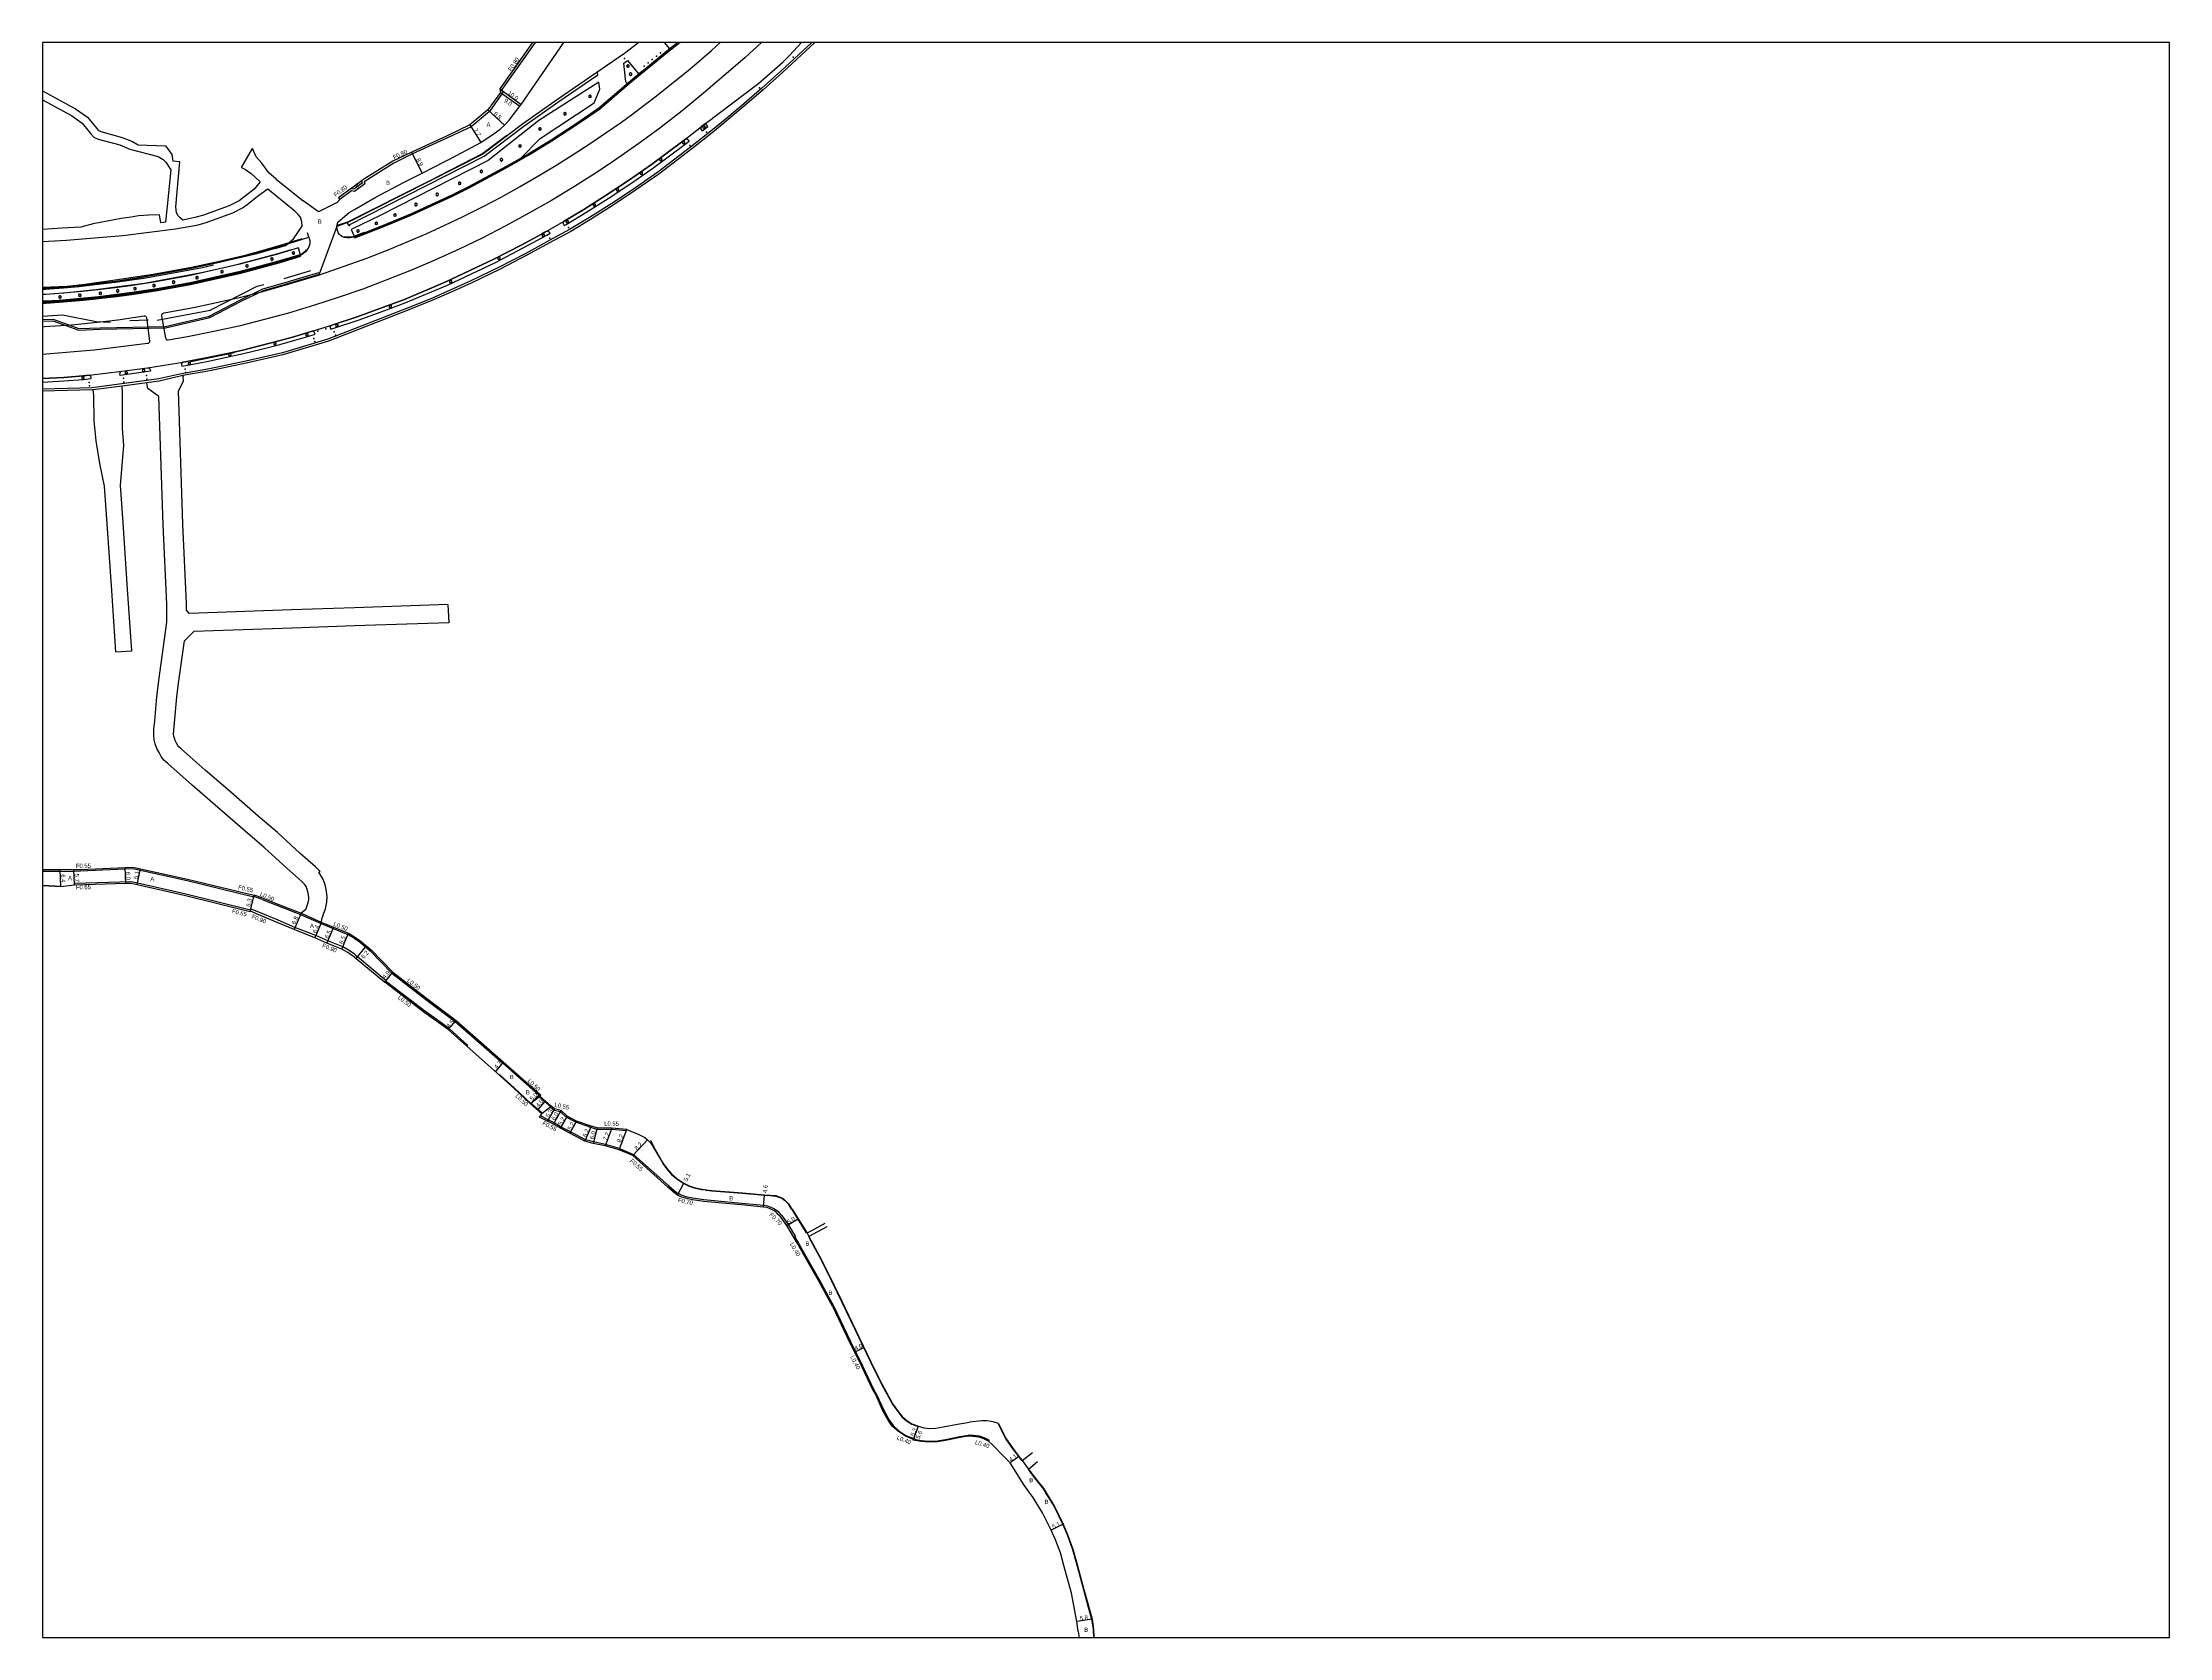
# Model space of a CAD drawing. Header units: metres. Extents: x -18400 to -16000, y -119400 to -117000.
# Drawn here: x -16800 to -16000, y -118200 to -117600 of the extents above; entities that cross this region are included whole.
import ezdxf

# ---------------------------------------------------------------- set-up
doc = ezdxf.new("R2010")
doc.units = ezdxf.units.M
doc.header["$LTSCALE"] = 2.5
for name, color, linetype in [('側溝・桝', 7, 'Continuous'), ('図郭', 7, 'Continuous'), ('幅員', 7, 'Continuous'), ('植栽', 7, 'Continuous'), ('歩道・分離帯・安全施設', 7, 'Continuous'), ('舗装', 7, 'Continuous'), ('道路', 7, 'Continuous')]:
    doc.layers.add(name, color=color, linetype=linetype)
doc.styles.get("Standard").update_dxf_attribs({"font": ''})
doc.styles.get('Standard').set_extended_font_data('@MS PGothic')

# ---------------------------------------------------------------- blocks, each defined once
blk = doc.blocks.new('223900')
for centre, start, end in [((-0.57735, 0.333333), 30, 270), ((-0.57735, -0.333333), 90, 330), ((0, 0.666667), 330, 210), ((0.57735, 0.333333), 270, 150), ((0.57735, -0.333333), 210, 90), ((0, -0.666667), 150, 30)]:
    blk.add_arc(centre, 0.333333, start, end)

msp = doc.modelspace()

# ---------------------------------------------------------------- linework, layer by layer
at = {"layer": '側溝・桝'}
for points in [[(-16510.7, -117600), (-16522.26, -117610.73), (-16529.48, -117617.15), (-16537.08, -117623.76), (-16542.67, -117628.4), (-16548.69, -117633.4), (-16556.27, -117639.36), (-16568.63, -117648.82), (-16577.38, -117654.87), (-16585.86, -117660.53), (-16594.33, -117665.88), (-16601.75, -117670.34), (-16608.03, -117673.71), (-16618.25, -117679.33), (-16628.53, -117684.63), (-16639.18, -117689.78), (-16646.69, -117693.22), (-16653.9, -117696.36), (-16662.47, -117699.85), (-16692.75, -117711.58), (-16709.8, -117716.67), (-16723.53, -117719.82), (-16737.17, -117722.7), (-16748.41, -117724.71), (-16756.25, -117726.57), (-16781.3, -117729.89), (-16800, -117730.38)], [(-16614.69, -117600), (-16627.19, -117617.62), (-16626.94, -117618.92), (-16631.93, -117625.89), (-16638.79, -117631.69), (-16647.48, -117635.77), (-16660.8, -117641.93), (-16667.92, -117645.34), (-16679.06, -117652.37), (-16678.83, -117653.17), (-16682.69, -117656.02), (-16683.78, -117655.83), (-16688.15, -117659.05)], [(-16682.64, -117673.12), (-16682.49, -117673.49), (-16671.67, -117669.25), (-16661.38, -117664.94), (-16645.84, -117657.76), (-16639.55, -117654.62), (-16625.39, -117647.04), (-16617.19, -117642.31), (-16608.49, -117637.03), (-16599.01, -117630.89), (-16590.55, -117625.04), (-16579.38, -117615.45), (-16564.98, -117603.61), (-16560.34, -117600)], [(-16685.37, -117667.8), (-16684.92, -117668.69), (-16633.84, -117642.75), (-16618.95, -117631.49), (-16605.76, -117622.19), (-16591.08, -117612.13), (-16591.21, -117611.1)], [(-16679.98, -117652.03), (-16679.75, -117652.85), (-16682.89, -117655.17), (-16683.98, -117654.98)], [(-16800, -117698.14), (-16798.79, -117698.07), (-16793.64, -117697.71), (-16784.62, -117696.96), (-16778.84, -117696.34), (-16772.24, -117695.54), (-16766.39, -117694.76), (-16756.76, -117693.27), (-16744.33, -117690.99), (-16725.46, -117686.76), (-16711.01, -117682.85), (-16702.81, -117680.36), (-16702.92, -117680.01)], [(-16737.06, -117703.49), (-16737.27, -117702.92), (-16725.57, -117696.76), (-16717.09, -117692.67), (-16708.78, -117690.32), (-16696.1, -117686.56), (-16695.92, -117687.13)], [(-16800, -117704.25), (-16796.05, -117704.09), (-16786.33, -117707.63), (-16778.37, -117707.32), (-16753.86, -117706.82), (-16737.25, -117702.97)], [(-16747.19, -117725.31), (-16748.24, -117725.5), (-16756.12, -117727.36), (-16760.79, -117727.98)], [(-16770.11, -117729.22), (-16781.01, -117730.67)], [(-16800, -117911.78), (-16793.4, -117911.77), (-16788.2, -117911.84)], [(-16788.2, -117911.84), (-16788.2, -117911.69), (-16788.22, -117911.14)], [(-16788.2, -117911.69), (-16785.67, -117911.6), (-16766.29, -117910.73), (-16764.96, -117910.96), (-16745.64, -117915.26), (-16720.54, -117921.33)], [(-16788.02, -117916.84), (-16788.04, -117916.19), (-16766.65, -117915.59), (-16764.3, -117916.12), (-16746.59, -117920.15), (-16721.76, -117926.28)], [(-16721.76, -117926.28), (-16721.92, -117926.91)], [(-16721.71, -117926.04), (-16721.76, -117926.28)], [(-16705.07, -117932.88), (-16711.36, -117930.2), (-16719.23, -117926.89), (-16720.93, -117926.22), (-16721.71, -117926.04)], [(-16720.41, -117920.8), (-16720.53, -117921.29), (-16720.54, -117921.33)], [(-16717.33, -117922.38), (-16720.53, -117921.29)], [(-16717.33, -117922.38), (-16709.37, -117925.48), (-16702.93, -117927.98)], [(-16702.93, -117927.98), (-16695.26, -117931.36), (-16690.7, -117933.27), (-16685.18, -117935.5), (-16682.97, -117936.85)], [(-16702.76, -117927.51), (-16702.73, -117927.52), (-16695.18, -117930.85)], [(-16682.7, -117942.97), (-16684.72, -117941.52), (-16687.1, -117940.23), (-16692.67, -117937.97), (-16697.26, -117935.94)], [(-16682.97, -117936.85), (-16682.7, -117937.03)], [(-16682.7, -117937.03), (-16681.09, -117938.09), (-16679.54, -117939.3), (-16676.75, -117941.73), (-16668.59, -117950.05)], [(-16682.7, -117942.97), (-16682.15, -117943.39), (-16681.53, -117943.86), (-16670.75, -117952.81), (-16670.99, -117953.13), (-16671.3, -117953.52)], [(-16668.59, -117950.05), (-16654.3, -117961.17), (-16644.79, -117968.28), (-16644.79, -117968.29), (-16626.91, -117983.95), (-16613.32, -117995.96), (-16612.87, -117996.36)], [(-16640.32, -117977.67), (-16639.98, -117977.29), (-16647.05, -117970.95), (-16656.33, -117964.32), (-16670.99, -117953.13)], [(-16616.07, -117998.87), (-16616.28, -117999.09)], [(-16609.77, -118005.31), (-16612.73, -118003.77)], [(-16583, -118016.06), (-16588.23, -118014.58), (-16592.76, -118013.59), (-16595.77, -118012.83), (-16601.38, -118009.82), (-16604.89, -118007.97), (-16607.6, -118006.43), (-16609.77, -118005.31)], [(-16608.96, -118000.63), (-16608.69, -118000.16)], [(-16591.49, -118008.85), (-16593.78, -118008.14), (-16599.44, -118006.21), (-16603.06, -118004.3), (-16605.16, -118002.21), (-16607.62, -118001.7), (-16608.96, -118000.63)], [(-16580.48, -118009.45), (-16585.86, -118008.92), (-16591.49, -118008.85)], [(-16580.48, -118009.45), (-16580.28, -118008.91)], [(-16583, -118016.06), (-16577.72, -118018.27), (-16564.43, -118030.14), (-16562.47, -118031.91), (-16560.9, -118033.06)], [(-16560.9, -118033.06), (-16561.16, -118033.55)], [(-16560.83, -118032.93), (-16560.9, -118033.06)], [(-16560.83, -118032.93), (-16559.59, -118033.56), (-16558.02, -118034.08), (-16555.35, -118034.65), (-16551.21, -118035.27), (-16537.11, -118036.61), (-16528.74, -118037.39), (-16527.31, -118037.6), (-16526.02, -118038.08), (-16524.64, -118038.73), (-16523.55, -118039.52), (-16522.66, -118040.47), (-16522.01, -118041.13), (-16519.52, -118044.7)], [(-16519.52, -118044.7), (-16516.74, -118049.29), (-16517, -118049.44), (-16517.34, -118049.65)], [(-16517, -118049.44), (-16515.67, -118051.63), (-16511.81, -118058.53), (-16507.79, -118065.54), (-16502.43, -118075.49)], [(-16502.43, -118075.49), (-16496.11, -118088.69), (-16491.64, -118097.83), (-16487.43, -118106.53), (-16486.14, -118108.85)], [(-16486.14, -118108.85), (-16483.58, -118114.55), (-16481.63, -118118), (-16480.08, -118120.27), (-16477.86, -118122.21), (-16475.23, -118123.96), (-16472.31, -118125.1), (-16471.92, -118125.26), (-16471.99, -118125.45), (-16469.35, -118125.86), (-16466.47, -118126.16), (-16463.43, -118125.99), (-16460.41, -118125.51), (-16454.98, -118124.43), (-16451.9, -118123.92)], [(-16443.97, -118125.8), (-16445.84, -118124.87), (-16447.62, -118124.32), (-16448.86, -118124.11), (-16450.01, -118123.98), (-16451.9, -118123.92)], [(-16443.97, -118125.8), (-16444.2, -118126.13)]]:
    msp.add_lwpolyline(points, dxfattribs=at)
at = {"layer": '側溝・桝', "flags": 128}
msp.add_lwpolyline([(-16697.26, -117935.94), (-16705.07, -117932.88)], dxfattribs=at)
at = {"layer": '図郭'}
msp.add_lwpolyline([(-16800, -118200), (-16000, -118200), (-16000, -117600), (-16800, -117600)], close=True, dxfattribs=at)
at = {"layer": '幅員'}
for points in [[(-16628.04, -117617.44), (-16619.92, -117623.28)], [(-16627.79, -117618.74), (-16620.48, -117623.98)], [(-16639.22, -117631.01), (-16635.19, -117637.56)], [(-16632.53, -117625.35), (-16626.26, -117631.09)], [(-16657.17, -117649.17), (-16661.14, -117641.21)], [(-16793.16, -117917.47), (-16793.39, -117911.07)], [(-16788.02, -117916.84), (-16788.23, -117911.14)], [(-16768.7, -117916.3), (-16768.96, -117910.3)], [(-16764.44, -117916.76), (-16763.12, -117910.8)], [(-16721.92, -117926.91), (-16720.41, -117920.8)], [(-16702.76, -117927.51), (-16705.41, -117933.71)], [(-16695.08, -117930.89), (-16697.61, -117936.77)], [(-16690.51, -117932.81), (-16693.02, -117938.8)], [(-16687.48, -117941.04), (-16684.95, -117935.06)], [(-16682.09, -117944.57), (-16678.14, -117939.86)], [(-16671.3, -117953.52), (-16668.26, -117949.67)], [(-16644.46, -117967.9), (-16647.37, -117971.34)], [(-16629.57, -117987.2), (-16626.57, -117983.59)], [(-16616.41, -117999.24), (-16612.99, -117995.59)], [(-16611.03, -117998.37), (-16613.67, -118001.37)], [(-16607.42, -118001.18), (-16610.05, -118005.78)], [(-16607.86, -118006.92), (-16604.89, -118001.7)], [(-16602.73, -118003.85), (-16605.16, -118008.45)], [(-16599.21, -118005.71), (-16601.64, -118010.31)], [(-16593.62, -118007.61), (-16595.97, -118013.35)], [(-16591.4, -118008.31), (-16592.88, -118014.12)], [(-16585.83, -118008.37), (-16588.37, -118015.11)], [(-16583.15, -118016.59), (-16580.28, -118008.91)], [(-16572.41, -118012.77), (-16578.02, -118018.75)], [(-16561.16, -118033.55), (-16558.76, -118029.05)], [(-16528.82, -118038.09), (-16528.39, -118033.51)], [(-16520.11, -118045.07), (-16515.82, -118042.5)], [(-16494.63, -118092.62), (-16491.04, -118090.86)], [(-16472.55, -118125.76), (-16470.5, -118120.55)], [(-16472.44, -118125.49), (-16470.5, -118120.55)], [(-16432.79, -118131.87), (-16436.09, -118134.3)], [(-16416.07, -118157.39), (-16420.63, -118159.67)], [(-16405.26, -118193.07), (-16411, -118193.94)]]:
    msp.add_lwpolyline(points, dxfattribs=at)
at = {"layer": '植栽'}
for points in [[(-16561, -117600), (-16564.1, -117602.42), (-16566.12, -117600)], [(-16691.5, -117706.42), (-16690.81, -117706.21), (-16681.69, -117703.17), (-16671.78, -117699.61), (-16663.89, -117696.61), (-16648.27, -117690.04), (-16630.26, -117681.52), (-16620.03, -117676.25), (-16612.31, -117672.06), (-16611.03, -117671.34)], [(-16800, -117697.78), (-16798.83, -117697.72), (-16793.69, -117697.35), (-16784.68, -117696.6), (-16778.91, -117695.99), (-16772.31, -117695.19), (-16766.47, -117694.41), (-16756.85, -117692.92), (-16744.44, -117690.64), (-16725.6, -117686.42), (-16711.17, -117682.51), (-16702.92, -117680.01), (-16703.77, -117677.2)], [(-16703.77, -117677.2), (-16711.98, -117679.69), (-16726.31, -117683.56), (-16745.03, -117687.76), (-16757.34, -117690.02), (-16766.89, -117691.5), (-16772.69, -117692.27), (-16779.24, -117693.07), (-16784.95, -117693.67), (-16793.92, -117694.42), (-16799.01, -117694.78), (-16800, -117694.83)], [(-16800, -117727.8), (-16791.93, -117727.3), (-16784.57, -117726.72), (-16781.68, -117726.37), (-16781.73, -117725.83), (-16781.82, -117725.66), (-16781.93, -117725.49), (-16782.09, -117725.33), (-16782.26, -117725.21), (-16782.5, -117725.1)], [(-16782.5, -117725.1), (-16784.7, -117725.37), (-16792.03, -117725.95), (-16800, -117726.44)]]:
    msp.add_lwpolyline(points, dxfattribs=at)
for points in [[(-16579.77, -117615.22), (-16579.96, -117615.27), (-16580.18, -117615.25), (-16580.42, -117615.09), (-16580.59, -117614.84), (-16580.66, -117614.39), (-16580.71, -117613.81), (-16581.31, -117607.79), (-16579.98, -117606.72), (-16575.73, -117611.93), (-16579.63, -117615.15)], [(-16672.96, -117665.09), (-16683.96, -117670.34), (-16682.64, -117673.12), (-16671.82, -117668.88), (-16661.54, -117664.58), (-16646.01, -117657.39), (-16639.74, -117654.26), (-16625.58, -117646.69), (-16620.18, -117643.58), (-16612.88, -117636.07), (-16592.48, -117622.72), (-16590.4, -117617.56), (-16590.74, -117614.85), (-16613.3, -117629.35), (-16632.37, -117644.38)], [(-16552.09, -117631.53), (-16552.17, -117631.61), (-16552.23, -117631.68), (-16552.29, -117631.76), (-16552.35, -117631.87), (-16552.4, -117631.98), (-16552.43, -117632.1), (-16552.45, -117632.23), (-16552.45, -117632.35), (-16552.43, -117632.49), (-16552.4, -117632.61), (-16552.33, -117632.77), (-16551.94, -117633.28), (-16549.7, -117631.55), (-16550.65, -117630.43)], [(-16603.75, -117668.85), (-16603.03, -117668.45), (-16595.65, -117664), (-16587.23, -117658.68), (-16578.78, -117653.05), (-16570.07, -117647.03), (-16558.3, -117638.22), (-16556.77, -117637.05), (-16556.98, -117636.76), (-16557.15, -117636.6), (-16557.31, -117636.49), (-16557.42, -117636.44), (-16557.54, -117636.39), (-16557.71, -117636.34), (-16557.88, -117636.32), (-16558.04, -117636.32), (-16558.22, -117636.33), (-16559.17, -117637.07), (-16570.91, -117645.86), (-16579.59, -117651.86), (-16588.01, -117657.48), (-16596.41, -117662.77), (-16603.76, -117667.2), (-16604.08, -117667.39), (-16604.13, -117667.51), (-16604.17, -117667.63), (-16604.19, -117667.76), (-16604.19, -117667.92), (-16604.17, -117668.08), (-16604.13, -117668.22), (-16604.06, -117668.36)], [(-16690.41, -117707.47), (-16681.25, -117704.42), (-16671.31, -117700.86), (-16663.4, -117697.84), (-16647.73, -117691.26), (-16629.67, -117682.71), (-16619.41, -117677.42), (-16611.66, -117673.22), (-16610.38, -117672.49), (-16609.11, -117671.77), (-16609.38, -117671.38), (-16609.49, -117671.27), (-16609.6, -117671.19), (-16609.72, -117671.12), (-16609.85, -117671.06), (-16609.98, -117671.01), (-16610.11, -117670.98), (-16610.25, -117670.96), (-16610.35, -117670.95), (-16611.03, -117671.34), (-16612.31, -117672.06), (-16620.03, -117676.25), (-16630.26, -117681.52), (-16648.27, -117690.04), (-16663.89, -117696.61), (-16671.78, -117699.61), (-16681.69, -117703.17), (-16690.81, -117706.21), (-16691.5, -117706.42), (-16691.61, -117706.54), (-16691.67, -117706.64), (-16691.72, -117706.73), (-16691.75, -117706.82), (-16691.78, -117706.93), (-16691.8, -117707.04), (-16691.8, -117707.23), (-16691.61, -117707.84)], [(-16747.23, -117720.28), (-16747.35, -117720.38), (-16747.42, -117720.44), (-16747.49, -117720.52), (-16747.55, -117720.61), (-16747.6, -117720.7), (-16747.65, -117720.8), (-16747.68, -117720.91), (-16747.72, -117721.11), (-16747.62, -117721.75), (-16746.1, -117721.5), (-16738.19, -117719.97), (-16730.19, -117718.27), (-16724.41, -117717.01), (-16717.59, -117715.33), (-16710.78, -117713.57), (-16705.11, -117712), (-16699.83, -117710.42), (-16697.48, -117709.7), (-16697.65, -117709.15), (-16697.73, -117709.02), (-16697.84, -117708.9), (-16697.97, -117708.78), (-16698.12, -117708.7), (-16698.29, -117708.63), (-16698.45, -117708.6), (-16698.56, -117708.59), (-16700.23, -117709.11), (-16705.49, -117710.68), (-16711.13, -117712.24), (-16717.93, -117714), (-16724.72, -117715.67), (-16730.48, -117716.93), (-16738.46, -117718.62), (-16746.34, -117720.14)], [(-16759.43, -117723.68), (-16770.8, -117725.27), (-16770.9, -117724.58), (-16770.85, -117724.37), (-16770.76, -117724.17), (-16770.65, -117724.01), (-16770.49, -117723.86), (-16770.39, -117723.79), (-16770.18, -117723.69), (-16760.49, -117722.37), (-16760.37, -117722.38), (-16760.14, -117722.43), (-16760.03, -117722.48), (-16759.95, -117722.52), (-16759.85, -117722.59), (-16759.77, -117722.66), (-16759.69, -117722.74), (-16759.61, -117722.84), (-16759.53, -117722.98)]]:
    msp.add_lwpolyline(points, close=True, dxfattribs=at)
at = {"layer": '歩道・分離帯・安全施設'}
for points in [[(-16800, -117726.44), (-16792.03, -117725.95), (-16784.7, -117725.37), (-16782.5, -117725.1), (-16770.18, -117723.69), (-16760.49, -117722.37), (-16746.34, -117720.14), (-16738.46, -117718.62), (-16730.48, -117716.93), (-16724.72, -117715.67), (-16717.93, -117714), (-16711.13, -117712.24), (-16705.49, -117710.68), (-16700.23, -117709.11), (-16698.56, -117708.59), (-16690.81, -117706.21), (-16681.69, -117703.17), (-16671.78, -117699.61), (-16663.89, -117696.61), (-16648.27, -117690.04), (-16630.26, -117681.52), (-16620.03, -117676.25), (-16612.31, -117672.06), (-16603.76, -117667.2), (-16596.41, -117662.77), (-16588.01, -117657.48), (-16579.59, -117651.86), (-16570.91, -117645.86), (-16559.17, -117637.07), (-16552.09, -117631.53), (-16550.65, -117630.43), (-16530.62, -117615.33), (-16521.56, -117607.38), (-16519.03, -117604.82), (-16514.57, -117600)], [(-16800, -117726.44), (-16792.03, -117725.95), (-16784.7, -117725.37), (-16782.5, -117725.1), (-16770.18, -117723.69), (-16760.49, -117722.37), (-16746.34, -117720.14), (-16738.46, -117718.62), (-16730.48, -117716.93), (-16724.72, -117715.67), (-16717.93, -117714), (-16711.13, -117712.24), (-16705.49, -117710.68), (-16700.23, -117709.11), (-16698.56, -117708.59), (-16690.81, -117706.21), (-16681.69, -117703.17), (-16671.78, -117699.61), (-16663.89, -117696.61), (-16648.27, -117690.04), (-16630.26, -117681.52), (-16620.03, -117676.25), (-16612.31, -117672.06), (-16603.76, -117667.2), (-16596.41, -117662.77), (-16588.01, -117657.48), (-16579.59, -117651.86), (-16570.91, -117645.86), (-16559.17, -117637.07), (-16552.09, -117631.53), (-16550.65, -117630.43), (-16530.62, -117615.33), (-16521.56, -117607.38), (-16519.03, -117604.82), (-16514.57, -117600)], [(-16529.55, -117600), (-16535.84, -117605.74), (-16551.36, -117619.08), (-16559.4, -117625.64), (-16567.82, -117632.17), (-16575.71, -117638.03), (-16585.22, -117644.69), (-16591.45, -117648.81), (-16599.93, -117654.21), (-16608.59, -117659.43), (-16617.04, -117664.24), (-16625.93, -117669.1), (-16634.69, -117673.58), (-16643.27, -117677.71), (-16652.49, -117681.89), (-16661.2, -117685.64), (-16670.47, -117689.33), (-16679.55, -117692.72), (-16688.83, -117695.97), (-16697.71, -117698.86), (-16707.51, -117701.76), (-16716.96, -117704.32), (-16726.2, -117706.65), (-16735.58, -117708.72), (-16745.42, -117710.7), (-16752.69, -117712.03), (-16752.8, -117712.01), (-16752.94, -117711.98), (-16753.08, -117711.93), (-16753.19, -117711.86), (-16753.29, -117711.79), (-16753.38, -117711.71), (-16753.47, -117711.6), (-16753.56, -117711.43), (-16753.62, -117711.27), (-16755.14, -117702.85), (-16755.15, -117702.43), (-16754.96, -117702.06), (-16754.64, -117701.8), (-16754.23, -117701.72), (-16742.58, -117699.6), (-16726.59, -117696.06), (-16717.17, -117693.62), (-16707.59, -117690.93), (-16696.23, -117687.48), (-16686.12, -117684.03), (-16678.01, -117681.1), (-16669.96, -117677.93), (-16662.88, -117675.02), (-16655.68, -117671.98), (-16648.68, -117668.76), (-16641.83, -117665.44), (-16634.21, -117661.67), (-16627.47, -117658.11), (-16620.6, -117654.32), (-16613.66, -117650.33), (-16606.93, -117646.28), (-16600.44, -117642.17), (-16594.01, -117638), (-16582.28, -117629.91), (-16577.99, -117626.82), (-16569.05, -117620.03), (-16560.8, -117613.45), (-16556.57, -117609.97), (-16548.42, -117602.94), (-16545.11, -117600)], [(-16560.99, -117600), (-16565.23, -117603.3), (-16579.63, -117615.15), (-16590.8, -117624.72), (-16599.23, -117630.56), (-16608.71, -117636.69), (-16617.39, -117641.97), (-16625.58, -117646.69), (-16639.74, -117654.26), (-16646.01, -117657.39), (-16661.54, -117664.58), (-16671.82, -117668.88), (-16682.96, -117673.24), (-16684.26, -117673.49), (-16685.36, -117673.51), (-16686.59, -117673.29), (-16687.29, -117672.99), (-16687.91, -117672.55), (-16688.4, -117672.11), (-16688.81, -117671.5), (-16689.1, -117670.73), (-16689.25, -117669.15)], [(-16560.99, -117600), (-16565.23, -117603.3), (-16579.63, -117615.15), (-16590.8, -117624.72), (-16599.23, -117630.56), (-16608.71, -117636.69), (-16617.39, -117641.97), (-16625.58, -117646.69), (-16639.74, -117654.26), (-16646.01, -117657.39), (-16661.54, -117664.58), (-16671.82, -117668.88), (-16682.96, -117673.24), (-16684.26, -117673.49), (-16685.36, -117673.51), (-16686.59, -117673.29), (-16687.29, -117672.99), (-16687.91, -117672.55), (-16688.4, -117672.11), (-16688.81, -117671.5), (-16689.1, -117670.73), (-16689.25, -117669.15)], [(-16560.99, -117600), (-16565.23, -117603.3), (-16565.31, -117603.36)], [(-16519.03, -117604.82), (-16514.57, -117600)], [(-16574.54, -117610.96), (-16579.63, -117615.15), (-16579.71, -117615.21)], [(-16550.65, -117630.43), (-16530.62, -117615.33)], [(-16594.16, -117627.05), (-16599.23, -117630.56), (-16608.71, -117636.69), (-16617.39, -117641.97), (-16625.58, -117646.69), (-16639.74, -117654.26), (-16646.01, -117657.39), (-16661.54, -117664.58), (-16671.82, -117668.88), (-16682.96, -117673.24), (-16684.26, -117673.49), (-16685.36, -117673.51), (-16686.59, -117673.29), (-16686.85, -117673.18)], [(-16625.33, -117634.98), (-16634.33, -117641.8), (-16654.64, -117652.12), (-16685.32, -117667.53), (-16689.18, -117668.79)], [(-16679.03, -117671.45), (-16682.65, -117672.85), (-16683.33, -117673.06), (-16684.07, -117673.19), (-16684.78, -117673.23), (-16685.6, -117673.19), (-16686.42, -117673.13)], [(-16699.8, -117673.23), (-16699.51, -117674.45), (-16699.48, -117675.71), (-16699.88, -117676.86), (-16700.43, -117677.82), (-16701.14, -117678.75), (-16701.71, -117679.3), (-16702.4, -117679.76), (-16702.92, -117680.01), (-16711.17, -117682.51), (-16725.6, -117686.42), (-16744.44, -117690.64), (-16756.85, -117692.92), (-16766.47, -117694.41), (-16772.31, -117695.19), (-16778.91, -117695.99), (-16784.68, -117696.6), (-16793.69, -117697.35), (-16798.83, -117697.72), (-16800, -117697.78)], [(-16699.8, -117673.23), (-16699.51, -117674.45), (-16699.48, -117675.71), (-16699.88, -117676.86), (-16700.43, -117677.82), (-16701.14, -117678.75), (-16701.71, -117679.3), (-16702.4, -117679.76), (-16702.92, -117680.01), (-16711.17, -117682.51), (-16725.6, -117686.42), (-16744.44, -117690.64), (-16756.85, -117692.92), (-16766.47, -117694.41), (-16772.31, -117695.19), (-16778.91, -117695.99), (-16784.68, -117696.6), (-16793.69, -117697.35), (-16798.83, -117697.72), (-16800, -117697.78)], [(-16702.52, -117673.88), (-16709.42, -117676.04), (-16717.98, -117678.43), (-16724.28, -117680.21), (-16733.46, -117682.39), (-16744.02, -117684.69), (-16758.45, -117687.26), (-16772.63, -117689.35), (-16784.13, -117690.98), (-16790.77, -117691.73), (-16800, -117692.19)], [(-16700.15, -117677.33), (-16700.43, -117677.82), (-16701.14, -117678.75), (-16701.71, -117679.3), (-16702.4, -117679.76), (-16702.92, -117680.01), (-16711.17, -117682.51), (-16725.6, -117686.42), (-16744.44, -117690.64), (-16756.85, -117692.92), (-16766.47, -117694.41), (-16772.31, -117695.19), (-16778.91, -117695.99), (-16784.68, -117696.6), (-16793.69, -117697.35), (-16798.83, -117697.72), (-16800, -117697.78)], [(-16700.88, -117677.99), (-16701.24, -117678.46), (-16701.74, -117678.95), (-16702.4, -117679.43), (-16702.93, -117679.71), (-16703.56, -117680), (-16711.26, -117682.23), (-16725.62, -117686.11), (-16744.48, -117690.39), (-16756.88, -117692.64), (-16766.47, -117694.08), (-16778.97, -117695.7), (-16793.72, -117697.05), (-16798.86, -117697.3), (-16800, -117697.35)], [(-16791.95, -117694.16), (-16779.97, -117692.85), (-16772.43, -117691.93), (-16761.65, -117690.51), (-16740.16, -117686.57), (-16735.12, -117685.43), (-16726.47, -117683.43), (-16711.87, -117679.45)], [(-16711.87, -117679.45), (-16706.42, -117677.83)], [(-16735.69, -117683.81), (-16740.5, -117684.9), (-16761.91, -117688.83), (-16772.64, -117690.24), (-16780.16, -117691.16), (-16786.23, -117691.88), (-16792.09, -117692.46)], [(-16709.11, -117688.75), (-16699.04, -117685.76)], [(-16792.09, -117692.46), (-16798.86, -117692.96), (-16800, -117693)], [(-16800, -117694.7), (-16798.76, -117694.65), (-16791.95, -117694.16)], [(-16756.92, -117704.5), (-16737.55, -117700.83), (-16737, -117700.72), (-16719.21, -117691.68), (-16716.82, -117690.98)], [(-16800, -117702.97), (-16792.47, -117702.42), (-16779.86, -117704.93), (-16774.38, -117705.15)], [(-16800, -117706.9), (-16799.21, -117706.86), (-16789.12, -117706.15), (-16778.21, -117705.05), (-16771.68, -117704.29), (-16761.78, -117702.87), (-16761.5, -117702.86), (-16761.24, -117702.97), (-16761.04, -117703.17), (-16760.95, -117703.44), (-16759.72, -117712.34), (-16759.72, -117712.43), (-16759.76, -117712.59), (-16759.81, -117712.73), (-16759.9, -117712.87), (-16759.99, -117712.98), (-16760.1, -117713.08), (-16760.22, -117713.16), (-16760.37, -117713.21), (-16760.51, -117713.25), (-16780.64, -117715.76), (-16800, -117717.35)], [(-16760.31, -117704.5), (-16767.22, -117704.64)], [(-16744.16, -117720.04), (-16727.84, -117716.6)], [(-16747.19, -117725.31), (-16747.16, -117725.59)], [(-16800, -117916.95), (-16793.15, -117917.32)], [(-16628.4, -117988.04), (-16627.74, -117988.62), (-16622.66, -117993.19), (-16616.31, -117999.12)], [(-16571.32, -118012.88), (-16570.19, -118015.34), (-16568, -118019.33)], [(-16568, -118019.33), (-16566.45, -118022.11), (-16565.14, -118023.85), (-16563.41, -118025.8), (-16561.47, -118027.5), (-16558.84, -118029.18), (-16556.83, -118030.19), (-16554.9, -118030.9), (-16552.72, -118031.39), (-16551.56, -118031.58)], [(-16550.6, -118031.73), (-16550.28, -118031.78), (-16548.26, -118031.99), (-16536.79, -118032.89), (-16528.4, -118033.66), (-16526.29, -118033.75), (-16524.22, -118033.94), (-16522.35, -118034.64), (-16521.42, -118035.16), (-16520.59, -118035.8), (-16519.54, -118036.93), (-16518.51, -118038.62), (-16518.21, -118038.99), (-16515.95, -118042.58), (-16512.75, -118047.75)], [(-16511.78, -118049.38), (-16507.88, -118056.61), (-16505.27, -118061.73), (-16499.42, -118073.82), (-16493.01, -118087.19), (-16488.54, -118096.32), (-16484.36, -118104.94), (-16480.31, -118112.26), (-16478.34, -118115.05), (-16476.74, -118117.02), (-16475.03, -118118.51), (-16473.06, -118119.81), (-16470.55, -118120.69)], [(-16440.62, -118119.53), (-16438.98, -118122.94), (-16437.63, -118125.39), (-16435.32, -118128.74), (-16431.7, -118133.57)], [(-16429.32, -118136.75), (-16427.05, -118139.76), (-16423.55, -118144.16)], [(-16423.55, -118144.16), (-16422.32, -118146.19)], [(-16422.32, -118146.19), (-16421.88, -118146.91), (-16419.55, -118150.76), (-16416.21, -118157.45), (-16414.53, -118161.65), (-16412.65, -118166.87), (-16411.25, -118171.76), (-16408.48, -118182), (-16407.04, -118187.22), (-16405.41, -118193.1), (-16404.82, -118196.93), (-16404.72, -118200)]]:
    msp.add_lwpolyline(points, dxfattribs=at)
for p in [(-16581.15, -117605.97, 48.53), (-16572.18, -117607.62, 48.99), (-16570.66, -117606.39, 48.96), (-16569.05, -117605.08, 48.92), (-16567.53, -117603.84, 48.89), (-16517.61, -117605.56, 48.87), (-16573.72, -117608.87, 49.02), (-16530.35, -117617.03, 49.37), (-16556.59, -117638.78, 50.17), (-16550.22, -117633.72, 49.97), (-16684.51, -117668.86, 51.57), (-16602.17, -117669.62, 51.43), (-16609.14, -117673.55, 51.59), (-16697.97, -117711.28, 52.83), (-16696.43, -117708.64, 52.87), (-16693.42, -117707.72, 52.87), (-16690.31, -117708.81, 52.78), (-16689.86, -117710.14, 52.74), (-16697.57, -117712.52, 52.8), (-16782.52, -117727.88, 53.26), (-16769.51, -117726.31, 53.23), (-16769.38, -117727.77, 53.17), (-16760.94, -117725.25, 53.12), (-16760.75, -117726.61, 53), (-16746.3, -117722.88, 53.04), (-16746.14, -117724.15, 53), (-16782.3, -117729.16, 53.24)]:
    msp.add_point(p, dxfattribs=at)
at = {"layer": '舗装'}
msp.add_lwpolyline([(-16679.98, -117652.03), (-16679.75, -117652.85), (-16682.89, -117655.17), (-16683.98, -117654.98)], dxfattribs=at)
at = {"layer": '道路'}
for points in [[(-16509.52, -117600), (-16521.72, -117611.32), (-16528.95, -117617.76), (-16536.56, -117624.37), (-16542.15, -117629.01), (-16548.18, -117634.02), (-16555.78, -117639.99), (-16568.15, -117649.47), (-16576.93, -117655.54), (-16585.43, -117661.21), (-16593.91, -117666.56), (-16601.35, -117671.04), (-16607.65, -117674.42), (-16617.87, -117680.04), (-16628.17, -117685.35), (-16638.84, -117690.51), (-16646.36, -117693.96), (-16653.58, -117697.1), (-16662.17, -117700.6), (-16692.49, -117712.34), (-16709.59, -117717.45), (-16723.35, -117720.61), (-16737.02, -117723.49), (-16747.19, -117725.31)], [(-16575.75, -117600), (-16581.09, -117604.16), (-16606.29, -117621.43), (-16619.5, -117630.74), (-16634.33, -117641.96), (-16685.17, -117667.71), (-16689.25, -117669.15)], [(-16682.69, -117662.85), (-16674.94, -117658.35), (-16663.93, -117652.52), (-16657.17, -117649.17), (-16644.29, -117642.44), (-16635.19, -117637.56), (-16630.08, -117634.25), (-16627.86, -117632.59), (-16626.26, -117631.09), (-16624.44, -117629.18), (-16620.48, -117623.98), (-16619.92, -117623.28), (-16603.94, -117600)], [(-16615.67, -117600), (-16628.04, -117617.44), (-16627.79, -117618.74), (-16632.53, -117625.35), (-16639.22, -117631.01), (-16647.82, -117635.04)], [(-16800, -117618.12), (-16787.58, -117624.95), (-16783.05, -117628.07), (-16779.59, -117632.38), (-16778.92, -117633.14), (-16778.12, -117633.46), (-16770.02, -117635.68), (-16766.21, -117637.21), (-16764.07, -117638.46), (-16753.73, -117638.84)], [(-16800, -117621.55), (-16789.16, -117627.51), (-16785.11, -117630.29), (-16781.88, -117634.31), (-16780.7, -117635.66), (-16779.08, -117636.31), (-16770.98, -117638.52), (-16767.15, -117640.07), (-16756.47, -117642.82), (-16754.62, -117643.99), (-16753.58, -117644.97), (-16751.74, -117647.91)], [(-16725.11, -117647.07), (-16721.08, -117639.85)], [(-16712.13, -117651.35), (-16714.94, -117648.97), (-16717.52, -117645.42), (-16719.62, -117642.98), (-16721.08, -117639.85)], [(-16647.82, -117635.04), (-16661.14, -117641.21), (-16668.3, -117644.63)], [(-16751.74, -117647.91), (-16753.1, -117661.52), (-16753.81, -117667.57)], [(-16751.41, -117642.12), (-16750.98, -117644.57)], [(-16747.25, -117666.8), (-16748.28, -117665.9), (-16749, -117665.19), (-16749.65, -117664.08), (-16749.91, -117661.78), (-16748.31, -117644.94), (-16750.98, -117644.57)], [(-16725.11, -117647.07), (-16723.66, -117647.75), (-16721.51, -117649.22), (-16718.14, -117652.46)], [(-16668.3, -117644.63), (-16679.48, -117651.69), (-16679.73, -117651.85), (-16682.69, -117654.03)], [(-16715.32, -117655.16), (-16718.63, -117657.54), (-16723.08, -117661.07), (-16724.42, -117662.1), (-16728.56, -117664.23), (-16738.93, -117667.91), (-16742.1, -117668.79), (-16750.03, -117670.15), (-16769.83, -117672.74), (-16791.01, -117674.5), (-16800, -117674.97)], [(-16718.14, -117652.46), (-16720.45, -117655.16), (-16724.92, -117658.7), (-16726.03, -117659.55), (-16729.75, -117661.47), (-16739.83, -117665.04), (-16742.76, -117665.86), (-16747.25, -117666.8)], [(-16705.13, -117663.41), (-16715.32, -117655.16)], [(-16705.13, -117663.41), (-16715.32, -117655.16)], [(-16712.13, -117651.35), (-16701.94, -117659.59)], [(-16712.13, -117651.35), (-16701.94, -117659.59)], [(-16682.69, -117654.03), (-16684.26, -117655.19), (-16688.62, -117658.4), (-16688.15, -117659.05), (-16689.15, -117660.19), (-16696.21, -117663.66)], [(-16703.8, -117664.73), (-16705.13, -117663.41)], [(-16696.21, -117663.66), (-16701.94, -117659.59)], [(-16689.25, -117669.15), (-16688.95, -117667.55), (-16684.62, -117663.97), (-16682.69, -117662.85)], [(-16753.81, -117667.57), (-16755.54, -117667.89), (-16756.02, -117664.86), (-16760.19, -117664.96), (-16763.86, -117665.24), (-16766.62, -117665.67), (-16770.37, -117666.26), (-16780.98, -117668.17), (-16785.59, -117669.46), (-16792.74, -117669.84), (-16800, -117670.34)], [(-16800, -117692.37), (-16790.77, -117691.81), (-16784.12, -117691.14), (-16772.58, -117689.74), (-16758.41, -117687.52), (-16743.97, -117684.91), (-16733.43, -117682.63), (-16724.22, -117680.41), (-16709.4, -117676.2), (-16699.8, -117673.23), (-16700.33, -117671.62)], [(-16708.61, -117676.39), (-16705.66, -117673.85), (-16702.34, -117669.09)], [(-16702.34, -117669.09), (-16702.41, -117667.47), (-16703.03, -117665.72), (-16703.8, -117664.73)], [(-16712.44, -117677.53), (-16720.07, -117679.6), (-16725.25, -117680.89), (-16735.56, -117683.18)], [(-16712.44, -117677.53), (-16708.61, -117676.39)], [(-16800, -117704.8), (-16796.13, -117704.65), (-16786.41, -117708.18), (-16778.35, -117707.87), (-16753.79, -117707.37), (-16737.06, -117703.49), (-16725.3, -117697.3), (-16716.88, -117693.24), (-16708.61, -117690.9), (-16695.92, -117687.13)], [(-16735.56, -117683.18), (-16742.99, -117684.7), (-16763.92, -117688.69), (-16772.69, -117689.84), (-16780.21, -117690.77), (-16786.27, -117691.49), (-16792.11, -117691.96)], [(-16800, -117692.5), (-16798.88, -117692.46), (-16792.11, -117691.96)], [(-16760.79, -117727.98), (-16770.11, -117729.22)], [(-16756.26, -117733.2), (-16760.37, -117730.17), (-16760.79, -117727.98)], [(-16682.69, -117812.61), (-16706.38, -117813.42), (-16744.81, -117814.76), (-16745.83, -117813.6), (-16745.81, -117811.04), (-16747.18, -117781.2), (-16748.83, -117731.08), (-16746.93, -117727.33), (-16747.16, -117725.59)], [(-16781.01, -117730.67), (-16781.23, -117730.69), (-16800, -117731.18)], [(-16776.64, -117766.91), (-16778.44, -117758.33), (-16779.85, -117749.79), (-16780.53, -117742.33), (-16780.76, -117732.73), (-16781.01, -117730.67)], [(-16770.66, -117766.51), (-16769.43, -117751.59), (-16769.98, -117745.23), (-16769.97, -117731.91), (-16770.11, -117729.22)], [(-16757.06, -117846.18), (-16756.26, -117840.06), (-16753.23, -117818.11), (-16753.31, -117811.25), (-16754.68, -117781.48), (-16756.26, -117733.2)], [(-16772.41, -117829.22), (-16773.97, -117806.12), (-16775.69, -117781.04), (-16776.64, -117766.91)], [(-16766.43, -117828.81), (-16768, -117805.61), (-16769.7, -117780.66), (-16770.66, -117766.51)], [(-16647.56, -117811.42), (-16682.69, -117812.61)], [(-16749.5, -117846.18), (-16748.82, -117841.04), (-16746.59, -117825.09), (-16743.05, -117821.58)], [(-16682.69, -117819.48), (-16706.05, -117820.27), (-16743.05, -117821.58)], [(-16647.23, -117818.27), (-16682.69, -117819.48)], [(-16772.41, -117829.22), (-16766.43, -117828.81)], [(-16701.02, -117926.1), (-16700.21, -117923.91), (-16699.89, -117922.52), (-16699.87, -117921.58), (-16700.07, -117919.98), (-16700.41, -117918.67), (-16700.9, -117917.54), (-16701.49, -117916.57), (-16702.45, -117915.67), (-16708.07, -117910.6), (-16716.64, -117902.86), (-16723.81, -117896.68), (-16735.13, -117886.86), (-16743.74, -117879.42), (-16752.89, -117871.28), (-16754.32, -117869.93), (-16755.37, -117868.55), (-16756.18, -117867.14), (-16756.97, -117865.55), (-16757.58, -117863.86), (-16757.98, -117862.27), (-16758.18, -117860.57), (-16758.15, -117858.36), (-16757.81, -117855.11), (-16757.06, -117846.18)], [(-16694.55, -117928.5), (-16693.58, -117925.88), (-16693.02, -117923.38), (-16692.96, -117921.24), (-16693.28, -117918.67), (-16693.87, -117916.41), (-16694.75, -117914.37), (-16696.12, -117912.12), (-16695.61, -117911.8), (-16697.37, -117910.15), (-16703.05, -117905.03), (-16711.68, -117897.24), (-16718.9, -117891.01), (-16730.22, -117881.19), (-16738.79, -117873.78), (-16747.82, -117865.74), (-16748.72, -117864.9), (-16749.11, -117864.39), (-16749.57, -117863.59), (-16750.06, -117862.6), (-16750.4, -117861.66), (-16750.59, -117860.9), (-16750.68, -117860.18), (-16750.66, -117858.81), (-16750.35, -117855.92), (-16749.5, -117846.18)], [(-16800, -117911.08), (-16793.39, -117911.07), (-16788.23, -117911.14)], [(-16788.23, -117911.14), (-16788.22, -117911.14), (-16785.69, -117911.05), (-16768.96, -117910.3), (-16766.26, -117910.18), (-16764.84, -117910.42), (-16763.12, -117910.8), (-16745.53, -117914.72), (-16720.41, -117920.8)], [(-16800, -117917.1), (-16793.16, -117917.47)], [(-16793.16, -117917.47), (-16788.02, -117916.84), (-16768.7, -117916.3), (-16766.72, -117916.24), (-16764.44, -117916.76), (-16746.74, -117920.78), (-16721.92, -117926.91)], [(-16705.41, -117933.71), (-16711.71, -117931.03), (-16719.57, -117927.73), (-16721.2, -117927.08), (-16721.92, -117926.91)], [(-16717.13, -117921.92), (-16720.41, -117920.8)], [(-16717.13, -117921.92), (-16709.19, -117925.01), (-16702.76, -117927.51)], [(-16701.02, -117926.1), (-16702.76, -117927.51)], [(-16694.55, -117928.5), (-16695.08, -117929.79), (-16695.18, -117930.85)], [(-16695.18, -117930.85), (-16690.51, -117932.81), (-16684.95, -117935.06), (-16682.7, -117936.43)], [(-16682.7, -117944.11), (-16683.1, -117943.79), (-16685.19, -117942.28), (-16687.48, -117941.04), (-16693.02, -117938.8), (-16697.61, -117936.77)], [(-16668.26, -117949.67), (-16653.97, -117960.79), (-16644.46, -117967.9)], [(-16616.41, -117999.24), (-16622.76, -117993.3), (-16627.84, -117988.73), (-16635.76, -117981.75), (-16647.37, -117971.34), (-16656.63, -117964.73), (-16671.3, -117953.52)], [(-16644.46, -117967.9), (-16626.57, -117983.59), (-16612.99, -117995.59), (-16612.54, -117995.99), (-16612.93, -117996.43)], [(-16612.16, -118002.96), (-16612.03, -118002.81), (-16616.28, -117999.09), (-16616.41, -117999.24)], [(-16608.69, -118000.16), (-16608.82, -118000.31), (-16613.07, -117996.58), (-16612.93, -117996.43)], [(-16583.15, -118016.59), (-16588.37, -118015.11), (-16592.88, -118014.12), (-16595.97, -118013.35), (-16601.64, -118010.31), (-16605.16, -118008.45), (-16607.86, -118006.92), (-16610.05, -118005.78), (-16613.05, -118004.23), (-16612.73, -118003.77), (-16612.16, -118002.96)], [(-16580.28, -118008.91), (-16585.83, -118008.37), (-16591.4, -118008.31), (-16593.62, -118007.61), (-16599.21, -118005.71), (-16602.73, -118003.85), (-16604.89, -118001.7), (-16607.42, -118001.18), (-16608.69, -118000.16)], [(-16580.28, -118008.91), (-16575.67, -118010.74), (-16573.45, -118011.96), (-16572.41, -118012.77), (-16571.26, -118014.09), (-16570.32, -118015.42), (-16568.01, -118019.31), (-16566.33, -118022.02), (-16565.03, -118023.76), (-16563.3, -118025.7), (-16561.38, -118027.38), (-16558.76, -118029.05), (-16556.77, -118030.05), (-16554.85, -118030.75), (-16552.69, -118031.24), (-16550.26, -118031.63), (-16548.24, -118031.84), (-16536.77, -118032.74), (-16528.39, -118033.51), (-16526.28, -118033.6), (-16524.19, -118033.79), (-16522.29, -118034.5), (-16521.34, -118035.04), (-16520.49, -118035.68), (-16519.42, -118036.84), (-16518.39, -118038.54), (-16518.09, -118038.9), (-16515.82, -118042.5), (-16512.46, -118047.94)], [(-16502.79, -118075.67), (-16508.14, -118065.74), (-16512.16, -118058.73), (-16516.02, -118051.83), (-16520.11, -118045.07), (-16522.55, -118041.57), (-16523.17, -118040.96), (-16524.01, -118040.04), (-16525, -118039.33), (-16526.29, -118038.73), (-16527.48, -118038.28), (-16528.82, -118038.09), (-16537.17, -118037.3), (-16551.3, -118035.97), (-16555.47, -118035.34), (-16558.21, -118034.76), (-16559.86, -118034.21), (-16561.16, -118033.55), (-16562.82, -118032.33), (-16564.79, -118030.55), (-16578.02, -118018.75), (-16583.15, -118016.59)], [(-16505.72, -118044.27), (-16512.46, -118047.94)], [(-16512.46, -118047.94), (-16511.73, -118049.15)], [(-16505.02, -118045.5), (-16511.73, -118049.15)], [(-16511.73, -118049.15), (-16507.75, -118056.53), (-16505.13, -118061.66), (-16499.28, -118073.76), (-16492.87, -118087.12), (-16488.4, -118096.25), (-16484.23, -118104.87), (-16480.18, -118112.18), (-16478.22, -118114.96), (-16476.63, -118116.91), (-16474.94, -118118.39), (-16472.99, -118119.68), (-16470.5, -118120.55)], [(-16502.79, -118075.67), (-16496.47, -118088.87), (-16492, -118098), (-16487.78, -118106.71), (-16486.5, -118109.03)], [(-16451.87, -118124.32), (-16454.91, -118124.82), (-16460.34, -118125.9), (-16463.39, -118126.39), (-16466.48, -118126.57), (-16469.42, -118126.25), (-16472.55, -118125.76), (-16472.44, -118125.49), (-16475.41, -118124.31), (-16478.1, -118122.53), (-16480.38, -118120.54), (-16481.97, -118118.21), (-16483.94, -118114.74), (-16486.5, -118109.03)], [(-16470.5, -118120.55), (-16468.5, -118121.12), (-16466.35, -118121.35), (-16463.95, -118121.21), (-16461.26, -118120.78), (-16455.85, -118119.71), (-16451.38, -118118.96)], [(-16446.72, -118118.55), (-16451.38, -118118.96)], [(-16440.49, -118119.46), (-16442.38, -118118.83), (-16444.65, -118118.49), (-16446.72, -118118.55)], [(-16440.49, -118119.46), (-16438.85, -118122.87), (-16437.51, -118125.31), (-16435.2, -118128.65), (-16432.79, -118131.87), (-16431.58, -118133.48)], [(-16441.77, -118128.47), (-16442.76, -118127.43), (-16444.2, -118126.13), (-16445.99, -118125.24), (-16447.71, -118124.71), (-16448.91, -118124.51), (-16450.04, -118124.37), (-16451.87, -118124.32)], [(-16428.21, -118146.19), (-16430.76, -118142.7), (-16436.09, -118134.3), (-16438.9, -118131.46), (-16441.77, -118128.47)], [(-16431.58, -118133.48), (-16427.68, -118130.44)], [(-16431.58, -118133.48), (-16429.2, -118136.66)], [(-16429.2, -118136.66), (-16425.74, -118133.78)], [(-16429.2, -118136.66), (-16426.94, -118139.67), (-16423.43, -118144.07)], [(-16410.41, -118197.8), (-16411, -118193.94), (-16412.96, -118183.37), (-16415.85, -118172.9), (-16417.14, -118168.22), (-16418.95, -118163.25), (-16420.63, -118159.67), (-16423.89, -118153.16), (-16427.62, -118146.99), (-16428.21, -118146.19)], [(-16423.43, -118144.07), (-16422.15, -118146.19)], [(-16422.15, -118146.19), (-16421.76, -118146.83)], [(-16421.76, -118146.83), (-16419.42, -118150.69), (-16416.07, -118157.39), (-16414.39, -118161.6), (-16412.51, -118166.82), (-16411.11, -118171.72), (-16408.33, -118181.96), (-16406.89, -118187.18), (-16405.26, -118193.07), (-16404.67, -118196.92), (-16404.57, -118200)], [(-16410.41, -118197.8), (-16410.12, -118200)]]:
    msp.add_lwpolyline(points, dxfattribs=at)
at = {"layer": '道路', "flags": 128}
for points in [[(-16753.73, -117638.84), (-16751.41, -117642.12)], [(-16689.25, -117669.15), (-16695.92, -117687.13)], [(-16647.56, -117811.42), (-16647.23, -117818.27)], [(-16697.61, -117936.77), (-16705.41, -117933.71)], [(-16682.7, -117936.43), (-16680.8, -117937.69), (-16679.22, -117938.91), (-16676.41, -117941.37), (-16668.26, -117949.67)], [(-16682.7, -117944.11), (-16682.09, -117944.57), (-16671.3, -117953.52)]]:
    msp.add_lwpolyline(points, dxfattribs=at)
at = {"layer": '道路'}
for points in [[(-16616.28, -117999.09), (-16612.03, -118002.81), (-16612.16, -118002.96), (-16616.41, -117999.24)], [(-16612.03, -118002.81), (-16608.82, -118000.31), (-16613.07, -117996.58), (-16616.28, -117999.09)], [(-16613.07, -117996.58), (-16608.82, -118000.31), (-16608.69, -118000.16), (-16612.93, -117996.43)]]:
    msp.add_lwpolyline(points, close=True, dxfattribs=at)

# ---------------------------------------------------------------- block references
at = {"layer": '植栽', "xscale": 0.5, "yscale": 0.5, "zscale": 0.5}
for p in [(-16579.76, -117608.86, 48.46), (-16578.84, -117611.9, 48.76), (-16594.11, -117620.25, 48.58), (-16612.87, -117632.5, 49.21), (-16603.53, -117626.81, 48.91), (-16551.26, -117631.81, 49.45), (-16620.43, -117638.92, 49.51), (-16558.81, -117637.65, 49.75), (-16634.97, -117648.5, 49.96), (-16627.38, -117644.11, 49.76), (-16567.44, -117644.07, 49.89), (-16643.15, -117652.98, 50.44), (-16583.69, -117655.43, 50.4), (-16574.73, -117649.24, 50.17), (-16659.57, -117660.94, 50.47), (-16651.57, -117657.17, 50.54), (-16592.48, -117661.1, 50.62), (-16681.38, -117670.86, 51.05), (-16674.45, -117668.02, 50.82), (-16667.41, -117664.9, 50.65), (-16602.65, -117667.4, 50.86), (-16705.63, -117679.17, 51.29), (-16611.68, -117672.52, 51.06), (-16741.87, -117688.48, 51.46), (-16732.48, -117686.23, 51.4), (-16723.09, -117684.04, 51.35), (-16713.74, -117681.48, 51.33), (-16628.31, -117681.15, 51.44), (-16793.48, -117695.78, 51.7), (-16785.98, -117695.1, 51.66), (-16778.26, -117694.36, 51.64), (-16771.77, -117693.41, 51.62), (-16765.25, -117692.58, 51.58), (-16758.1, -117691.44, 51.54), (-16750.71, -117690.14, 51.51), (-16646.5, -117689.92, 51.76), (-16669.23, -117699.29, 52.04), (-16700.53, -117709.96, 52.32), (-16689.3, -117706.4, 52.22), (-16729.55, -117717.47, 52.43), (-16712.56, -117713.32, 52.38), (-16784.78, -117726.09, 52.72), (-16768.53, -117724.3, 52.63), (-16761.94, -117723.38, 52.62), (-16744.79, -117720.8, 52.51)]:
    msp.add_blockref('223900', p, dxfattribs=at)

# ---------------------------------------------------------------- texts
at = {"layer": '側溝・桝'}
for s, rotation, p in [('F0.80', 54.65659, (-16623.75, -117610.96)), ('F0.80', 25.67882, (-16667.71, -117644.07)), ('F0.80', 36.39051, (-16689.74, -117658.17)), ('F0.55', 0.11775, (-16787.46, -117910.52)), ('F0.65', 0.11775, (-16787.46, -117918.53)), ('F0.55', 347.02349, (-16726.53, -117918.48)), ('L0.50', 337.24163, (-16718.35, -117920.97)), ('F0.65', 346.11699, (-16728.87, -117927.44)), ('F0.90', 337.23803, (-16721.51, -117929.32)), ('L0.50', 337.9642, (-16690.73, -117932.19)), ('F0.90', 337.96773, (-16694.95, -117940.29)), ('L0.50', 322.61884, (-16666.51, -117959.58)), ('L0.50', 322.10852, (-16663.03, -117953.17)), ('L0.50', 316.85916, (-16617.72, -117990.85)), ('L0.50', 316.85916, (-16622.29, -117996.48)), ('L0.55', 348.29888, (-16607.55, -118000.34)), ('F0.55', 332.63632, (-16612.13, -118007.03)), ('L0.55', 358.61609, (-16588.76, -118007.43)), ('F0.55', 318.23924, (-16579.24, -118020.95)), ('F0.70', 347.86662, (-16561.12, -118036.17)), ('F0.70', 314.9533, (-16526.79, -118041.1)), ('L0.40', 300.51515, (-16518.96, -118052.04)), ('L0.40', 296.79989, (-16496.24, -118094.44)), ('L0.40', 338.49806, (-16478.86, -118125.44)), ('L0.40', 342.90665, (-16449.4, -118127.2))]:
    msp.add_text(s, height=1.6, rotation=rotation, dxfattribs=at).set_placement(p)
at = {"layer": '幅員'}
for s, rotation, p in [('9.0', 324.35188, (-16626.59, -117622.23)), ('10.0', 324.26175, (-16625.22, -117619.34)), ('8.5', 317.5178, (-16630.5, -117627.06)), ('7.7', 301.61693, (-16637.96, -117632.87)), ('8.9', 296.45098, (-16659.5, -117643.93)), ('6.4', 272.11858, (-16793.07, -117912.96)), ('5.7', 272.11858, (-16787.92, -117912.72)), ('6.0', 272.56043, (-16768.64, -117911.99)), ('6.1', 77.43852, (-16764.27, -117914.82)), ('6.3', 76.11717, (-16721.95, -117925.24)), ('6.8', 66.87756, (-16704.93, -117931.94)), ('6.4', 66.68704, (-16697.07, -117935.26)), ('6.5', 67.25292, (-16692.48, -117937.24)), ('6.5', 67.02737, (-16687.1, -117939.3)), ('6.2', 49.99632, (-16679.12, -117944.81)), ('4.9', 49.99632, (-16671.17, -117952.33)), ('4.5', 49.81776, (-16647.02, -117970.78)), ('4.7', 50.34306, (-16629.08, -117986.23)), ('5.0', 46.86716, (-16615.77, -117998.19)), ('4.0', 48.7464, (-16613.41, -118000.7)), ('5.3', 60.31023, (-16609.49, -118004.56)), ('6.0', 60.31026, (-16607.39, -118005.61)), ('5.2', 62.18294, (-16604.78, -118007.52)), ('5.2', 62.20245, (-16601.26, -118009.38)), ('6.2', 67.72049, (-16595.5, -118011.93)), ('6.0', 75.70316, (-16592.63, -118012.74)), ('7.2', 69.37984, (-16587.76, -118013.2)), ('8.2', 69.52283, (-16582.53, -118013.96)), ('8.2', 46.79483, (-16576.38, -118016.85)), ('5.1', 62.01498, (-16557.61, -118028.58)), ('4.6', 84.64363, (-16527.53, -118032.89)), ('5.0', 30.90202, (-16519.39, -118044.52)), ('4.0', 26.09356, (-16494.13, -118092.1)), ('5.3', 68.52447, (-16472.15, -118124.47)), ('5.6', 68.52447, (-16470.15, -118125.4)), ('4.1', 36.27189, (-16435.79, -118133.95)), ('5.1', 26.5719, (-16419.83, -118159.16)), ('5.8', 8.68918, (-16409.73, -118193.65))]:
    msp.add_text(s, height=1.6, rotation=rotation, dxfattribs=at).set_placement(p)
at = {"layer": '舗装'}
for s, p in [('A', (-16633, -117631.63)), ('K', (-16682.37, -117654.64)), ('B', (-16670.8, -117653.61)), ('B', (-16696.46, -117668.13)), ('A', (-16790.41, -117915.13)), ('A', (-16759.47, -117915.5)), ('A', (-16699.41, -117933.06)), ('B', (-16624.23, -117989.96)), ('B', (-16618.19, -117995.69)), ('B', (-16541.73, -118035.58)), ('B', (-16513.04, -118052.58)), ('B', (-16504.42, -118071.11)), ('B', (-16428.85, -118141.61)), ('B', (-16423.09, -118149.78)), ('B', (-16408.17, -118197.92))]:
    msp.add_text(s, height=1.6, dxfattribs=at).set_placement(p)

doc.saveas('drawing.dxf')
